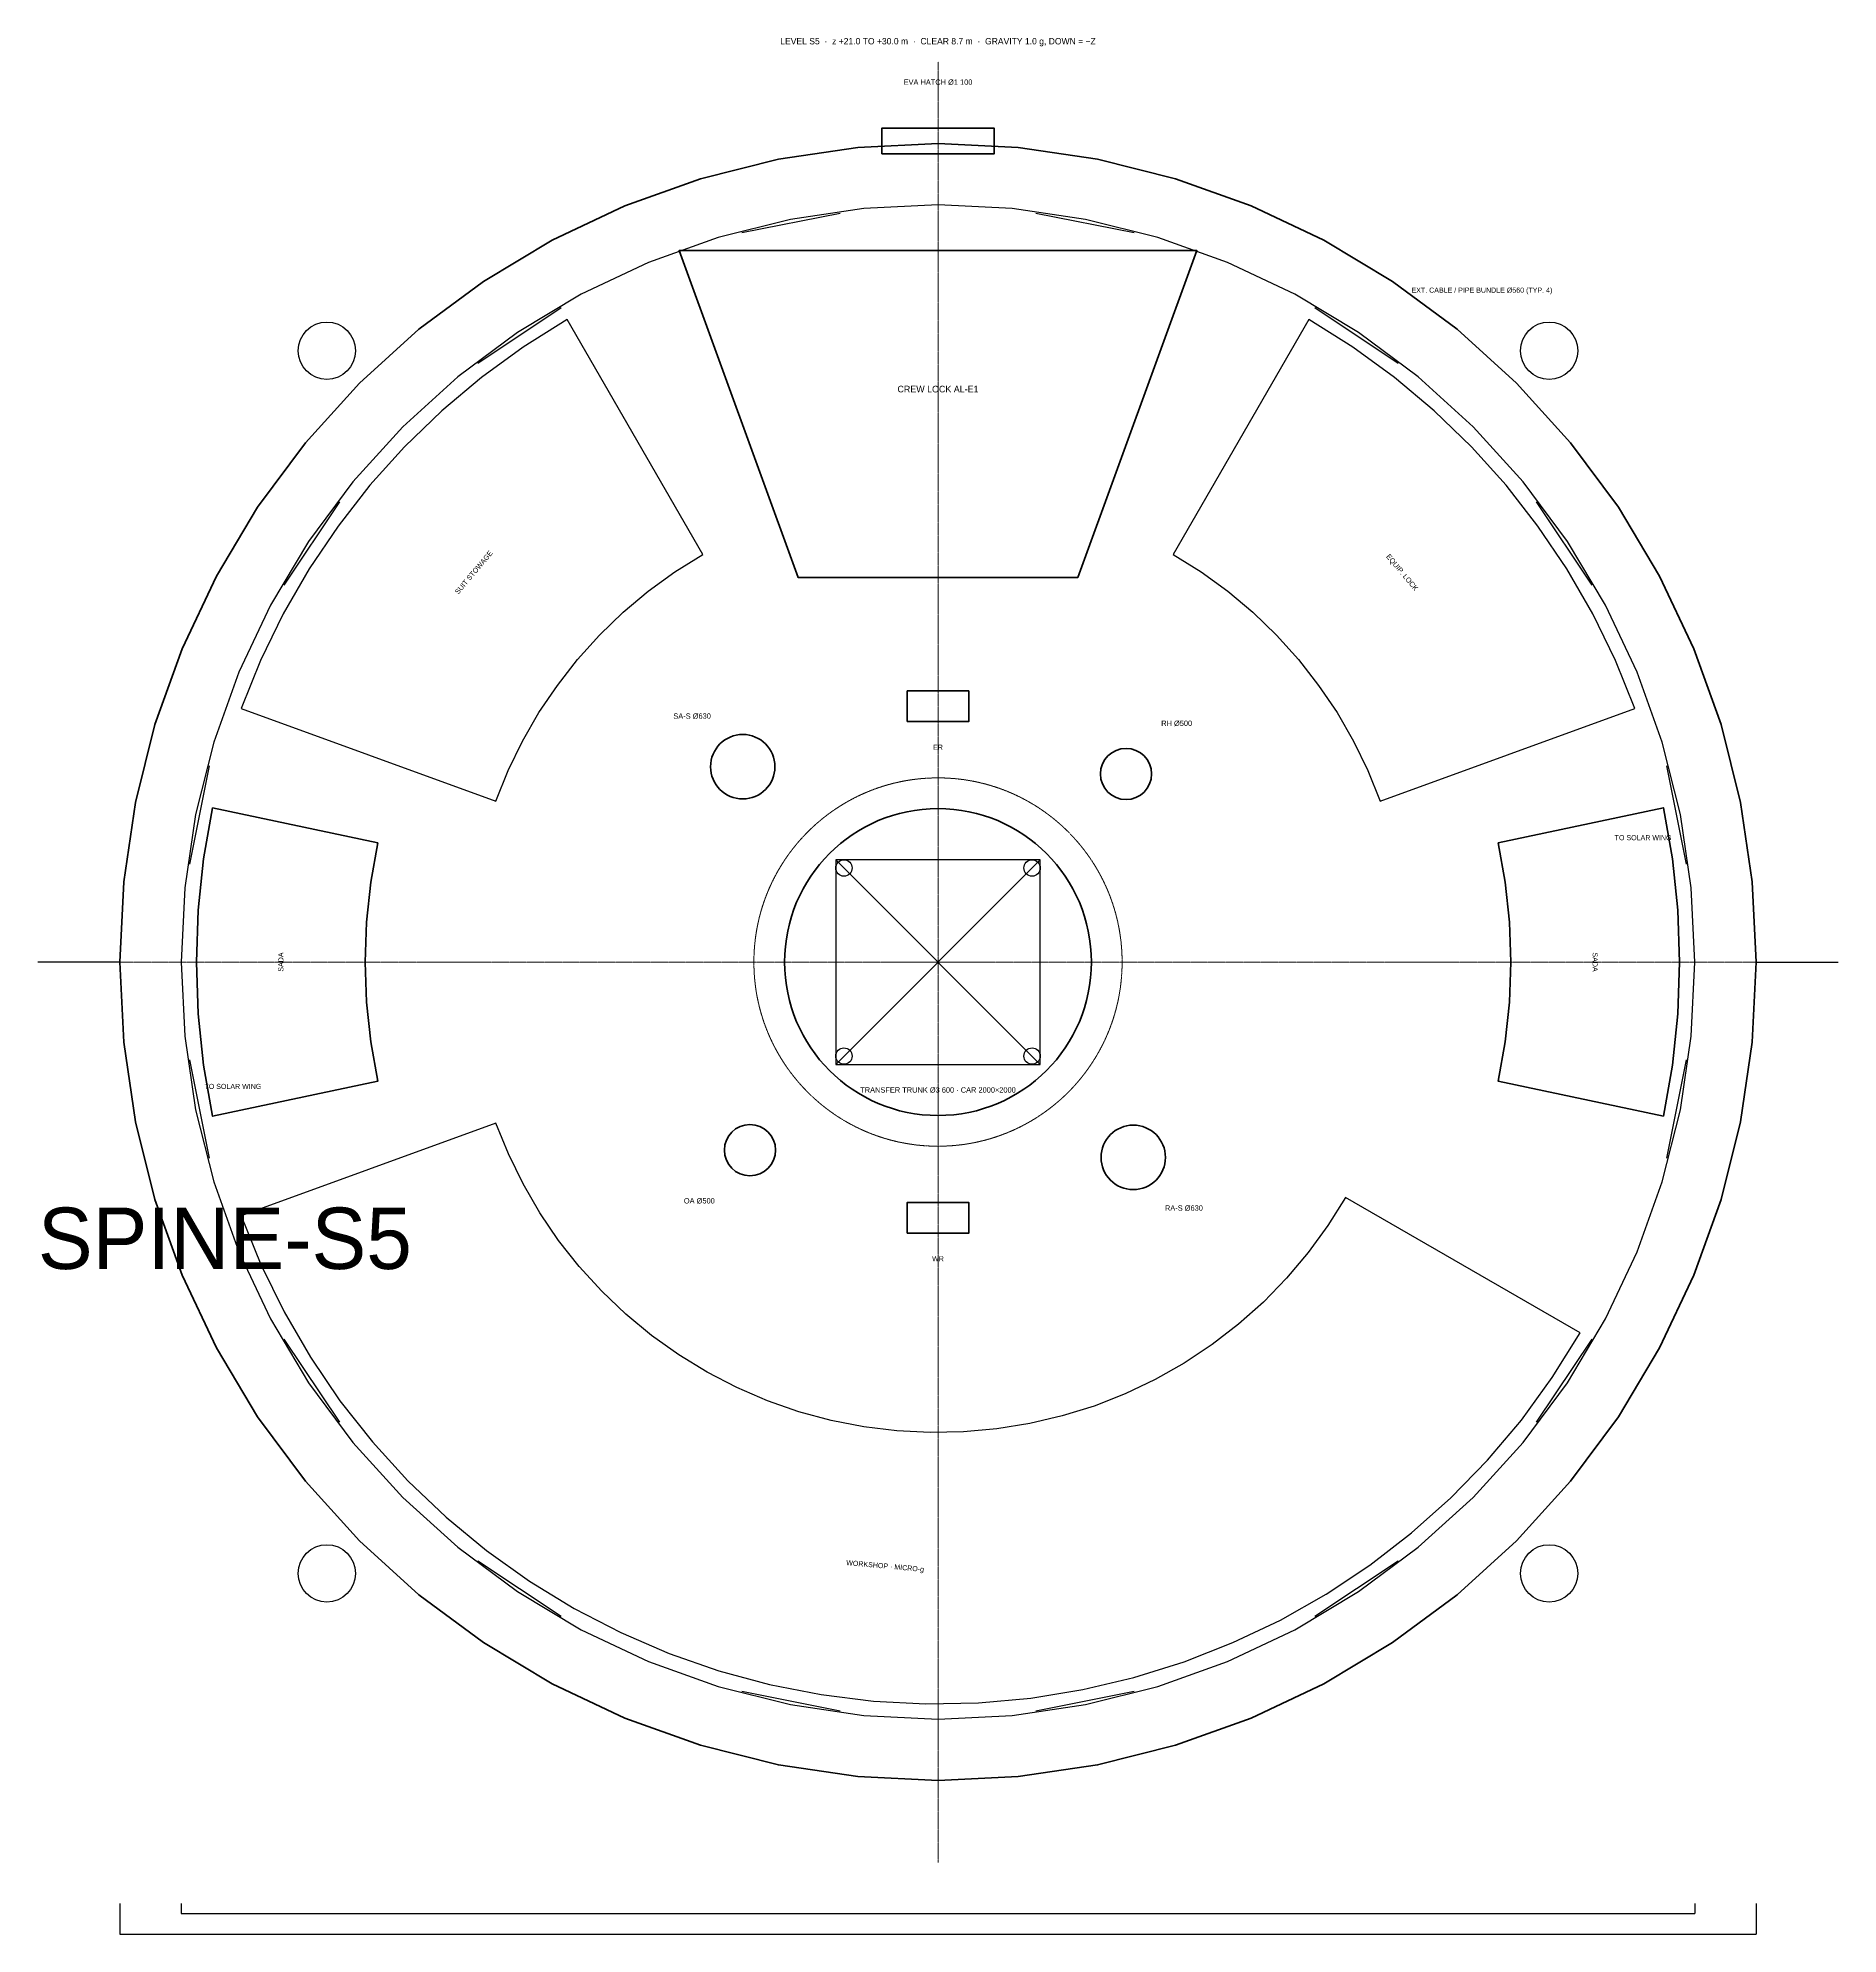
# Model space of a CAD drawing. Header units: millimetres. Extents: x 0 to 221000, y -9500 to 9035.
# Drawn here: x 180800 to 198400, y -9500 to 9032 of the extents above; entities that cross this region are included whole.
import ezdxf
from ezdxf.enums import TextEntityAlignment as Align

# ---------------------------------------------------------------- set-up
doc = ezdxf.new("R2010")
doc.units = ezdxf.units.MM
doc.linetypes.add('CENTER', pattern=[5.08, 3.175, -0.635, 0.635, -0.635])
doc.linetypes.add('DASHED', pattern=[1.524, 1.27, -0.254])
for name, color, linetype, lineweight in [('A-ANNO-DIMS', 2, 'CONTINUOUS', 18), ('A-ANNO-NOTE', 7, 'CONTINUOUS', 18), ('A-ANNO-TEXT', 7, 'CONTINUOUS', 25), ('A-DOOR-PRES', 1, 'CONTINUOUS', 35), ('A-EQPM', 30, 'CONTINUOUS', 25), ('A-GLAZ', 5, 'CONTINUOUS', 25), ('A-GRID', 9, 'CENTER', 18), ('A-HIDN', 8, 'DASHED', 18), ('A-POCHE', 7, 'CONTINUOUS', 50), ('A-WALL', 7, 'CONTINUOUS', 35), ('A-WALL-SHFT', 7, 'CONTINUOUS', 35), ('E-POWR', 1, 'CONTINUOUS', 35), ('M-ANNO-TEXT', 7, 'CONTINUOUS', 25), ('M-DUCT-OAIR', 3, 'CONTINUOUS', 35), ('M-DUCT-RETN', 30, 'CONTINUOUS', 35), ('M-DUCT-SUPP', 5, 'CONTINUOUS', 35), ('S-STRC', 7, 'CONTINUOUS', 25)]:
    doc.layers.add(name, color=color, linetype=linetype, lineweight=lineweight)
doc.layers.add('A-VOID', color=7, linetype='CONTINUOUS')
doc.styles.add('OpenSansCondensed-Light', font='OpenSansCondensed-Light.ttf')
doc.dimstyles.new('EZDXF', dxfattribs={"dimtxt": 0.25, "dimasz": 0.175, "dimexe": 0.375, "dimexo": 0.125, "dimgap": 0.1, "dimtad": 1, "dimlfac": 100, "dimzin": 12, "dimdsep": 46, "dimtxsty": 'OpenSansCondensed-Light', "dimblk": 'ARCHTICK', "dimcen": 2.5, "dimazin": 3, "dimtfac": 0.5, "dimtmove": 2, "dimatfit": 3})

# ---------------------------------------------------------------- blocks, each defined once
blk = doc.blocks.new('_ARCHTICK')
at = {"color": 0, "linetype": 'BYBLOCK', "const_width": 0.15}
blk.add_lwpolyline([(-0.5, -0.5), (0.5, 0.5)], dxfattribs=at)

msp = doc.modelspace()

# ---------------------------------------------------------------- linework, layer by layer
at = {"layer": 'A-DOOR-PRES'}
msp.add_lwpolyline([(189050, 7900), (190150, 7900), (190150, 8150), (189050, 8150)], close=True, dxfattribs=at)
at = {"layer": 'A-EQPM'}
for p, q in [((188600, -1000), (190600, 1000)), ((188600, 1000), (190600, -1000))]:
    msp.add_line(p, q, dxfattribs=at)
for points in [[(185975, 6278.68418), (185545.85145, 6010.5224), (185136.4543, 5713.07796), (184748.8031, 5387.79998), (184384.78645, 5036.27319), (184046.17779, 4660.21017), (183734.62679, 4261.44308), (183451.6513, 3841.91467), (183198.62995, 3403.66883), (182976.79543, 2948.84066), (182787.2285, 2479.64604), (185277.41394, 1573.29266), (185397.69089, 1870.98856), (185538.44107, 2159.56919), (185698.97876, 2437.62862), (185878.52183, 2703.81216), (186076.19556, 2956.823), (186291.03692, 3195.4285), (186521.99921, 3418.4662), (186767.95721, 3624.84947), (187027.71264, 3813.57283), (187300, 3983.71686)], [(196412.7715, 2479.64604), (196223.20457, 2948.84066), (196001.37005, 3403.66883), (195748.3487, 3841.91467), (195465.37321, 4261.44308), (195153.82221, 4660.21017), (194815.21355, 5036.27319), (194451.1969, 5387.79998), (194063.5457, 5713.07796), (193654.14855, 6010.5224), (193225, 6278.68418), (191900, 3983.71686), (192172.28736, 3813.57283), (192432.04279, 3624.84947), (192678.00079, 3418.4662), (192908.96308, 3195.4285), (193123.80444, 2956.823), (193321.47817, 2703.81216), (193501.02124, 2437.62862), (193661.55893, 2159.56919), (193802.30911, 1870.98856), (193922.58606, 1573.29266)], [(188600, -1000), (190600, -1000), (190600, 1000), (188600, 1000)], [(182787.2285, -2479.64604), (182980.01606, -2956.0637), (183206.07083, -3417.62634), (183464.25684, -3862.01448), (183753.27662, -4286.99495), (184071.67777, -4690.43211), (184417.86024, -5070.29857), (184790.08438, -5424.6854), (185186.47964, -5751.81172), (185605.05404, -6050.03362), (186043.70413, -6317.85246), (186500.22557, -6553.92238), (186972.32422, -6757.05705), (187457.62766, -6926.23568), (187953.69709, -7060.6081), (188458.03965, -7159.49904), (188968.12087, -7222.41156), (189481.37745, -7249.0295), (189995.23014, -7239.2191), (190507.09669, -7193.02965), (191014.40483, -7110.69328), (191514.60521, -6992.62375), (192005.18418, -6839.41438), (192483.67644, -6651.8351), (192947.67745, -6430.82854), (193394.85546, -6177.50532), (193822.9633, -5893.13846), (194229.8496, -5579.15698), (194613.46965, -5237.13872), (194971.89566, -4868.80242), (195303.32643, -4475.99907), (195606.09644, -4060.7026), (195878.68418, -3625), (193583.71686, -2300), (193410.76464, -2576.44579), (193218.66229, -2839.94424), (193008.37518, -3089.17119), (192780.96006, -3322.87423), (192537.55975, -3539.87891), (192279.39741, -3739.09475), (192007.77036, -3919.52062), (191724.04362, -4080.24983), (191429.64298, -4220.47468), (191126.04789, -4339.4905), (190814.784, -4436.69921), (190497.41548, -4511.61229), (190175.53721, -4563.8533), (189850.76671, -4593.1597), (189524.73603, -4599.38423), (189199.08358, -4582.49561), (188875.44585, -4542.5787), (188555.44919, -4479.8341), (188240.70169, -4394.57712), (187932.78502, -4287.2362), (187633.24657, -4158.35075), (187343.59159, -4008.56846), (187065.27567, -3838.64202), (186799.69743, -3649.42537), (186548.19147, -3441.86936), (186312.02167, -3217.01702), (186092.37486, -2975.9983), (185890.35482, -2720.02438), (185706.97675, -2450.3816), (185543.16218, -2168.42499), (185399.73433, -1875.57145), (185277.41394, -1573.29266)]]:
    msp.add_lwpolyline(points, close=True, dxfattribs=at)
for centre, radius in [((183624.9477, 5975.0523), 280), ((195575.0523, 5975.0523), 280), ((188680.76118, 919.23882), 80), ((190519.23882, 919.23882), 80), ((188680.76118, -919.23882), 80), ((190519.23882, -919.23882), 80), ((183624.9477, -5975.0523), 280), ((195575.0523, -5975.0523), 280)]:
    msp.add_circle(centre, radius, dxfattribs=at)
at = {"layer": 'A-GLAZ'}
for p, q in [((188643.10223, 7317.70091), (187683.69536, 7126.86302)), ((191516.30464, 7126.86302), (190556.89777, 7317.70091)), ((185915.57884, 6394.48518), (185102.23296, 5851.02484)), ((194097.76704, 5851.02484), (193284.42116, 6394.48518)), ((183748.97516, 4497.76704), (183205.51482, 3684.42116)), ((195994.48518, 3684.42116), (195451.02484, 4497.76704)), ((182473.13698, 1916.30464), (182282.29909, 956.89777)), ((196917.70091, 956.89777), (196726.86302, 1916.30464)), ((182282.29909, -956.89777), (182473.13698, -1916.30464)), ((196726.86302, -1916.30464), (196917.70091, -956.89777)), ((183205.51482, -3684.42116), (183748.97516, -4497.76704)), ((195451.02484, -4497.76704), (195994.48518, -3684.42116)), ((185102.23296, -5851.02484), (185915.57884, -6394.48518)), ((193284.42116, -6394.48518), (194097.76704, -5851.02484)), ((187683.69536, -7126.86302), (188643.10223, -7317.70091)), ((190556.89777, -7317.70091), (191516.30464, -7126.86302))]:
    msp.add_line(p, q, dxfattribs=at)
at = {"layer": 'A-GRID'}
for q in [(189600, 8800), (180800, 0), (198400, 0), (189600, -8800)]:
    msp.add_line((189600, 0), q, dxfattribs=at)
at = {"layer": 'A-HIDN'}
msp.add_circle((189600, 0), 1800, dxfattribs=at)
at = {"layer": 'A-POCHE'}
msp.add_lwpolyline([(197600, 0), (197561.47781, 784.13712), (197446.28224, 1560.72258), (197255.52269, 2322.27742), (196991.03626, 3061.46746), (196655.37011, 3771.17389), (196251.7569, 4444.56186), (195784.08363, 5075.14627), (195256.85425, 5656.85425), (194675.14627, 6184.08363), (194044.56186, 6651.7569), (193371.17389, 7055.37011), (192661.46746, 7391.03626), (191922.27742, 7655.52269), (191160.72258, 7846.28224), (190384.13712, 7961.47781), (189600, 8000), (188815.86288, 7961.47781), (188039.27742, 7846.28224), (187277.72258, 7655.52269), (186538.53254, 7391.03626), (185828.82611, 7055.37011), (185155.43814, 6651.7569), (184524.85373, 6184.08363), (183943.14575, 5656.85425), (183415.91637, 5075.14627), (182948.2431, 4444.56186), (182544.62989, 3771.17389), (182208.96374, 3061.46746), (181944.47731, 2322.27742), (181753.71776, 1560.72258), (181638.52219, 784.13712), (181600, 0), (181638.52219, -784.13712), (181753.71776, -1560.72258), (181944.47731, -2322.27742), (182208.96374, -3061.46746), (182544.62989, -3771.17389), (182948.2431, -4444.56186), (183415.91637, -5075.14627), (183943.14575, -5656.85425), (184524.85373, -6184.08363), (185155.43814, -6651.7569), (185828.82611, -7055.37011), (186538.53254, -7391.03626), (187277.72258, -7655.52269), (188039.27742, -7846.28224), (188815.86288, -7961.47781), (189600, -8000), (190384.13712, -7961.47781), (191160.72258, -7846.28224), (191922.27742, -7655.52269), (192661.46746, -7391.03626), (193371.17389, -7055.37011), (194044.56186, -6651.7569), (194675.14627, -6184.08363), (195256.85425, -5656.85425), (195784.08363, -5075.14627), (196251.7569, -4444.56186), (196655.37011, -3771.17389), (196991.03626, -3061.46746), (197255.52269, -2322.27742), (197446.28224, -1560.72258), (197561.47781, -784.13712)], close=True, dxfattribs=at)
at = {"layer": 'A-VOID'}
msp.add_lwpolyline([(197000, 0), (196964.36698, 725.32684), (196857.81107, 1443.66838), (196681.35848, 2148.10661), (196436.70854, 2831.8574), (196126.21736, 3488.33585), (195752.87513, 4111.21972), (195320.27735, 4694.5103), (194832.59018, 5232.59018), (194294.5103, 5720.27735), (193711.21972, 6152.87513), (193088.33585, 6526.21736), (192431.8574, 6836.70854), (191748.10661, 7081.35848), (191043.66838, 7257.81107), (190325.32684, 7364.36698), (189600, 7400), (188874.67316, 7364.36698), (188156.33162, 7257.81107), (187451.89339, 7081.35848), (186768.1426, 6836.70854), (186111.66415, 6526.21736), (185488.78028, 6152.87513), (184905.4897, 5720.27735), (184367.40982, 5232.59018), (183879.72265, 4694.5103), (183447.12487, 4111.21972), (183073.78264, 3488.33585), (182763.29146, 2831.8574), (182518.64152, 2148.10661), (182342.18893, 1443.66838), (182235.63302, 725.32684), (182200, 0), (182235.63302, -725.32684), (182342.18893, -1443.66838), (182518.64152, -2148.10661), (182763.29146, -2831.8574), (183073.78264, -3488.33585), (183447.12487, -4111.21972), (183879.72265, -4694.5103), (184367.40982, -5232.59018), (184905.4897, -5720.27735), (185488.78028, -6152.87513), (186111.66415, -6526.21736), (186768.1426, -6836.70854), (187451.89339, -7081.35848), (188156.33162, -7257.81107), (188874.67316, -7364.36698), (189600, -7400), (190325.32684, -7364.36698), (191043.66838, -7257.81107), (191748.10661, -7081.35848), (192431.8574, -6836.70854), (193088.33585, -6526.21736), (193711.21972, -6152.87513), (194294.5103, -5720.27735), (194832.59018, -5232.59018), (195320.27735, -4694.5103), (195752.87513, -4111.21972), (196126.21736, -3488.33585), (196436.70854, -2831.8574), (196681.35848, -2148.10661), (196857.81107, -1443.66838), (196964.36698, -725.32684)], close=True, dxfattribs=at)
at = {"layer": 'A-WALL'}
msp.add_lwpolyline([(190968.08057, 3758.77048), (192130.94906, 6953.72539), (187069.05094, 6953.72539), (188231.91943, 3758.77048)], close=True, dxfattribs=at)
at = {"layer": 'A-WALL-SHFT'}
for points in [[(189300, 2350), (189900, 2350), (189900, 2650), (189300, 2650)], [(189300, -2650), (189900, -2650), (189900, -2350), (189300, -2350)]]:
    msp.add_lwpolyline(points, close=True, dxfattribs=at)
msp.add_circle((189600, 0), 1500, dxfattribs=at)
at = {"layer": 'E-POWR'}
for points in [[(182508.42989, 1507.35976), (182420.5565, 1009.00498), (182367.66064, 505.73443), (182350, 0), (182367.66064, -505.73443), (182420.5565, -1009.00498), (182508.42989, -1507.35976), (184122.37344, -1164.30547), (184054.49882, -779.36937), (184013.64132, -390.63625), (184000, 0), (184013.64132, 390.63625), (184054.49882, 779.36937), (184122.37344, 1164.30547)], [(196691.57011, -1507.35976), (196779.4435, -1009.00498), (196832.33936, -505.73443), (196850, 0), (196832.33936, 505.73443), (196779.4435, 1009.00498), (196691.57011, 1507.35976), (195077.62656, 1164.30547), (195145.50118, 779.36937), (195186.35868, 390.63625), (195200, 0), (195186.35868, -390.63625), (195145.50118, -779.36937), (195077.62656, -1164.30547)]]:
    msp.add_lwpolyline(points, close=True, dxfattribs=at)
at = {"layer": 'M-DUCT-OAIR'}
msp.add_circle((187761.52237, -1838.47763), 250, dxfattribs=at)
at = {"layer": 'M-DUCT-RETN'}
for centre, radius in [((191438.47763, 1838.47763), 250), ((191509.18831, -1909.18831), 315)]:
    msp.add_circle(centre, radius, dxfattribs=at)
at = {"layer": 'M-DUCT-SUPP'}
msp.add_circle((187690.81169, 1909.18831), 315, dxfattribs=at)
at = {"layer": 'S-STRC'}
for p, q in [((181600, 0), (180800, 0)), ((197600, 0), (198400, 0))]:
    msp.add_line(p, q, dxfattribs=at)

# ---------------------------------------------------------------- texts
at = {"layer": 'A-ANNO-NOTE'}
for s, height, p in [('LEVEL S5  ·  z +21.0 TO +30.0 m  ·  CLEAR 8.7 m  ·  GRAVITY 1.0 g, DOWN = −Z', 62.5, (189600, 9000)), ('EVA HATCH Ø1 100', 52.5, (189600, 8600)), ('EXT. CABLE / PIPE BUNDLE Ø560 (TYP. 4)', 50, (194917.7573, 6566.88337)), ('ER', 50, (189600, 2100)), ('TO SOLAR WING', 50, (196493.65427, 1215.53724)), ('TO SOLAR WING', 50, (182706.34573, -1215.53724)), ('TRANSFER TRUNK Ø3 600 · CAR 2000×2000', 52.5, (189600, -1250)), ('WR', 50, (189600, -2900))]:
    msp.add_text(s, height=height, dxfattribs=at).set_placement(p, align=Align.MIDDLE_CENTER)
for s, rotation, p in [('SUIT STOWAGE', 50, (185061.18667, 3808.51659)), ('EQUIP. LOCK', -50, (194138.81333, 3808.51659)), ('SADA', 90, (183175, 0)), ('SADA', -90, (196025, 0)), ('WORKSHOP · MICRO-g', -5, (189083.60222, -5902.45359))]:
    msp.add_text(s, height=50, rotation=rotation, dxfattribs=at).set_placement(p, align=Align.MIDDLE_CENTER)
at = {"layer": 'A-ANNO-TEXT'}
msp.add_text('CREW LOCK AL-E1', height=65, dxfattribs=at).set_placement((189600, 5600), align=Align.MIDDLE_CENTER)
msp.add_text('SPINE-S5', height=600, dxfattribs=at).set_placement((180800, -3000))
at = {"layer": 'M-ANNO-TEXT'}
for s, p in [('SA-S Ø630', (187195.83694, 2404.16306)), ('RH Ø500', (191933.45238, 2333.45238)), ('OA Ø500', (187266.54762, -2333.45238)), ('RA-S Ø630', (192004.16306, -2404.16306))]:
    msp.add_text(s, height=52.5, dxfattribs=at).set_placement(p, align=Align.MIDDLE_CENTER)

# ---------------------------------------------------------------- dimensions: what is measured, and where the dimension line sits
at = {"layer": 'A-ANNO-DIMS'}
for base, p1, p2 in [((181600, -9500), (181600, -9200), (197600, -9200)), ((182200, -9300), (182200, -9200), (197000, -9200))]:
    msp.add_linear_dim(base=base, p1=p1, p2=p2, dimstyle='EZDXF', dxfattribs=at).render()

doc.saveas('drawing.dxf')
